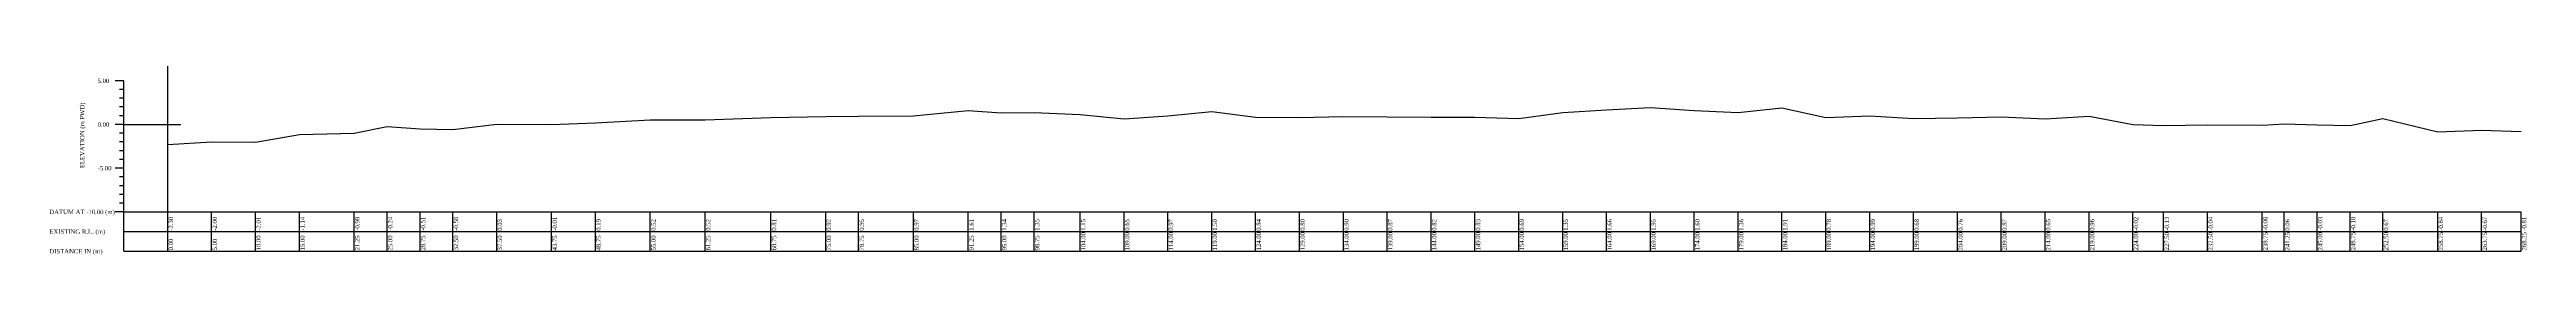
# Model space of a CAD drawing. Header units: metres. Extents: x -148477 to 168932, y -55673 to -2736.
# Drawn here: x -9179.2 to -8896.9, y -18036.5 to -18014.9 of the extents above; entities that cross this region are included whole.
import ezdxf

# ---------------------------------------------------------------- set-up
doc = ezdxf.new("R2010")
doc.units = ezdxf.units.M
doc.styles.add('liza', font='times.ttf', dxfattribs={"height": 2})

msp = doc.modelspace()

# ---------------------------------------------------------------- linework, layer by layer
at = {"color": 6, "linetype": 'Continuous', "lineweight": -3, "ltscale": 0.5}
for p, q in [((-9165.7189, -18036.0891), (-9165.7189, -18014.9154)), ((-9170.7189, -18016.5891), (-9171.7189, -18016.5891)), ((-9170.7189, -18017.5891), (-9171.2189, -18017.5891)), ((-9170.7189, -18018.5891), (-9171.2189, -18018.5891)), ((-9170.7189, -18036.0891), (-9170.7189, -18016.5891)), ((-9170.7189, -18021.5891), (-9171.7189, -18021.5891)), ((-9170.7189, -18019.5891), (-9171.2189, -18019.5891)), ((-9170.7189, -18020.5891), (-9171.2189, -18020.5891)), ((-9170.7189, -18021.5891), (-9164.2413, -18021.5891)), ((-9170.7189, -18022.5891), (-9171.2189, -18022.5891)), ((-9170.7189, -18023.5891), (-9171.2189, -18023.5891)), ((-9170.7189, -18026.5891), (-9171.7189, -18026.5891)), ((-9170.7189, -18024.5891), (-9171.2189, -18024.5891)), ((-9170.7189, -18025.5891), (-9171.2189, -18025.5891)), ((-9170.7189, -18027.5891), (-9171.2189, -18027.5891)), ((-9170.7189, -18028.5891), (-9171.2189, -18028.5891)), ((-9170.7189, -18029.5891), (-9171.2189, -18029.5891)), ((-9170.7189, -18031.5891), (-9171.7189, -18031.5891)), ((-9170.7189, -18030.5891), (-9171.2189, -18030.5891)), ((-9170.7189, -18031.5891), (-8897.4689, -18031.5891)), ((-9165.7189, -18036.0891), (-9165.7189, -18031.5891)), ((-9160.7189, -18036.0891), (-9160.7189, -18031.5891)), ((-9155.7189, -18036.0891), (-9155.7189, -18031.5891)), ((-9150.7189, -18036.0891), (-9150.7189, -18031.5891)), ((-9144.4689, -18036.0891), (-9144.4689, -18031.5891)), ((-9140.7189, -18036.0891), (-9140.7189, -18031.5891)), ((-9136.9689, -18036.0891), (-9136.9689, -18031.5891)), ((-9133.2189, -18036.0891), (-9133.2189, -18031.5891)), ((-9128.2189, -18036.0891), (-9128.2189, -18031.5891)), ((-9121.9689, -18036.0891), (-9121.9689, -18031.5891)), ((-9116.9689, -18036.0891), (-9116.9689, -18031.5891)), ((-9110.7189, -18036.0891), (-9110.7189, -18031.5891)), ((-9104.4689, -18036.0891), (-9104.4689, -18031.5891)), ((-9096.9689, -18036.0891), (-9096.9689, -18031.5891)), ((-9090.7189, -18036.0891), (-9090.7189, -18031.5891)), ((-9086.9689, -18036.0891), (-9086.9689, -18031.5891)), ((-9080.7189, -18036.0891), (-9080.7189, -18031.5891)), ((-9074.4689, -18036.0891), (-9074.4689, -18031.5891)), ((-9070.7189, -18036.0891), (-9070.7189, -18031.5891)), ((-9066.9689, -18036.0891), (-9066.9689, -18031.5891)), ((-9061.7189, -18036.0891), (-9061.7189, -18031.5891)), ((-9056.7189, -18036.0891), (-9056.7189, -18031.5891)), ((-9051.7189, -18036.0891), (-9051.7189, -18031.5891)), ((-9046.7189, -18036.0891), (-9046.7189, -18031.5891)), ((-9041.7189, -18036.0891), (-9041.7189, -18031.5891)), ((-9036.7189, -18036.0891), (-9036.7189, -18031.5891)), ((-9031.7189, -18036.0891), (-9031.7189, -18031.5891)), ((-9026.7189, -18036.0891), (-9026.7189, -18031.5891)), ((-9021.7189, -18036.0891), (-9021.7189, -18031.5891)), ((-9016.7189, -18036.0891), (-9016.7189, -18031.5891)), ((-9011.7189, -18036.0891), (-9011.7189, -18031.5891)), ((-9006.7189, -18036.0891), (-9006.7189, -18031.5891)), ((-9001.7189, -18036.0891), (-9001.7189, -18031.5891)), ((-8996.7189, -18036.0891), (-8996.7189, -18031.5891)), ((-8991.7189, -18036.0891), (-8991.7189, -18031.5891)), ((-8986.7189, -18036.0891), (-8986.7189, -18031.5891)), ((-8981.7189, -18036.0891), (-8981.7189, -18031.5891)), ((-8976.7189, -18036.0891), (-8976.7189, -18031.5891)), ((-8971.7189, -18036.0891), (-8971.7189, -18031.5891)), ((-8966.7189, -18036.0891), (-8966.7189, -18031.5891)), ((-8961.7189, -18036.0891), (-8961.7189, -18031.5891)), ((-8956.7189, -18036.0891), (-8956.7189, -18031.5891)), ((-8951.7189, -18036.0891), (-8951.7189, -18031.5891)), ((-8946.7189, -18036.0891), (-8946.7189, -18031.5891)), ((-8941.7189, -18036.0891), (-8941.7189, -18031.5891)), ((-8938.2189, -18036.0891), (-8938.2189, -18031.5891)), ((-8933.2189, -18036.0891), (-8933.2189, -18031.5891)), ((-8926.9689, -18036.0891), (-8926.9689, -18031.5891)), ((-8924.4689, -18036.0891), (-8924.4689, -18031.5891)), ((-8920.7189, -18036.0891), (-8920.7189, -18031.5891)), ((-8916.9689, -18036.0891), (-8916.9689, -18031.5891)), ((-8913.2189, -18036.0891), (-8913.2189, -18031.5891)), ((-8906.9689, -18036.0891), (-8906.9689, -18031.5891)), ((-8901.9689, -18036.0891), (-8901.9689, -18031.5891)), ((-8897.4689, -18036.0891), (-8897.4689, -18031.5891)), ((-9170.7189, -18033.8391), (-8897.4689, -18033.8391)), ((-9170.7189, -18036.0891), (-8897.4689, -18036.0891))]:
    msp.add_line(p, q, dxfattribs=at)
at = {"color": 3, "linetype": 'Continuous', "lineweight": -3, "ltscale": 0.5}
msp.add_lwpolyline([(-9165.7189, -18023.8891), (-9160.7189, -18023.5891), (-9155.7189, -18023.5991), (-9150.7189, -18022.7291), (-9144.4689, -18022.5691), (-9140.7189, -18021.8291), (-9136.9689, -18022.0991), (-9133.2189, -18022.1691), (-9128.2189, -18021.5591), (-9121.9689, -18021.5991), (-9116.9689, -18021.3991), (-9110.7189, -18021.0691), (-9104.4689, -18021.0691), (-9096.9689, -18020.7791), (-9090.7189, -18020.6691), (-9086.9689, -18020.6391), (-9080.7189, -18020.6191), (-9074.4689, -18019.9791), (-9070.7189, -18020.2491), (-9066.9689, -18020.2391), (-9061.7189, -18020.4391), (-9056.7189, -18020.9391), (-9051.7189, -18020.6191), (-9046.7189, -18020.0891), (-9041.7189, -18020.7491), (-9036.7189, -18020.7891), (-9031.7189, -18020.6891), (-9026.7189, -18020.7191), (-9021.7189, -18020.7691), (-9016.7189, -18020.7591), (-9011.7189, -18020.8991), (-9006.7189, -18020.2391), (-9001.7189, -18019.9291), (-8996.7189, -18019.6391), (-8991.7189, -18019.9891), (-8986.7189, -18020.2291), (-8981.7189, -18019.6791), (-8976.7189, -18020.8091), (-8971.7189, -18020.5991), (-8966.7189, -18020.9091), (-8961.7189, -18020.8291), (-8956.7189, -18020.7191), (-8951.7189, -18020.9391), (-8946.7189, -18020.6291), (-8941.7189, -18021.6091), (-8938.2189, -18021.7191), (-8933.2189, -18021.6291), (-8926.9689, -18021.6691), (-8924.4689, -18021.5291), (-8920.7189, -18021.6191), (-8916.9689, -18021.6891), (-8913.2189, -18020.9191), (-8906.9689, -18022.4291), (-8901.9689, -18022.2591), (-8897.4689, -18022.3991)], dxfattribs=at)

# ---------------------------------------------------------------- texts
at = {"color": 6, "linetype": 'Continuous', "lineweight": -3, "ltscale": 0.5, "char_height": 0.5, "attachment_point": 1, "style": 'liza'}
for s, insert, width in [('5.00', (-9173.7189, -18016.3391), 2), ('0.00', (-9173.7189, -18021.3391), 2), ('-5.00', (-9173.7189, -18026.3391), 2), ('DATUM AT -10.00 (m)', (-9179.2189, -18031.3391), 7.5), ('EXISTING R.L. (m)', (-9179.2189, -18033.5891), 7.5), ('DISTANCE IN (m)', (-9179.2189, -18035.8391), 7.5)]:
    msp.add_mtext(s, dxfattribs=dict(at, insert=insert, width=width))
at = {"color": 6, "linetype": 'Continuous', "lineweight": -3, "ltscale": 0.5, "char_height": 0.5, "attachment_point": 1, "rotation": 90, "style": 'liza'}
for s, insert, width in [('ELEVATION (m PWD)', (-9175.7189, -18026.5891), 10), ('-2.30', (-9165.6189, -18033.7391), 2.15), ('-2.00', (-9160.6189, -18033.7391), 2.15), ('-2.01', (-9155.6189, -18033.7391), 2.15), ('-1.14', (-9150.6189, -18033.7391), 2.15), ('-0.98', (-9144.3689, -18033.7391), 2.15), ('-0.24', (-9140.6189, -18033.7391), 2.15), ('-0.51', (-9136.8689, -18033.7391), 2.15), ('-0.58', (-9133.1189, -18033.7391), 2.15), ('0.03', (-9128.1189, -18033.7391), 2.15), ('-0.01', (-9121.8689, -18033.7391), 2.15), ('0.19', (-9116.8689, -18033.7391), 2.15), ('0.52', (-9110.6189, -18033.7391), 2.15), ('0.52', (-9104.3689, -18033.7391), 2.15), ('0.81', (-9096.8689, -18033.7391), 2.15), ('0.92', (-9090.6189, -18033.7391), 2.15), ('0.95', (-9086.8689, -18033.7391), 2.15), ('0.97', (-9080.6189, -18033.7391), 2.15), ('1.61', (-9074.3689, -18033.7391), 2.15), ('1.34', (-9070.6189, -18033.7391), 2.15), ('1.35', (-9066.8689, -18033.7391), 2.15), ('1.15', (-9061.6189, -18033.7391), 2.15), ('0.65', (-9056.6189, -18033.7391), 2.15), ('0.97', (-9051.6189, -18033.7391), 2.15), ('1.50', (-9046.6189, -18033.7391), 2.15), ('0.84', (-9041.6189, -18033.7391), 2.15), ('0.80', (-9036.6189, -18033.7391), 2.15), ('0.90', (-9031.6189, -18033.7391), 2.15), ('0.87', (-9026.6189, -18033.7391), 2.15), ('0.82', (-9021.6189, -18033.7391), 2.15), ('0.83', (-9016.6189, -18033.7391), 2.15), ('0.69', (-9011.6189, -18033.7391), 2.15), ('1.35', (-9006.6189, -18033.7391), 2.15), ('1.66', (-9001.6189, -18033.7391), 2.15), ('1.95', (-8996.6189, -18033.7391), 2.15), ('1.60', (-8991.6189, -18033.7391), 2.15), ('1.36', (-8986.6189, -18033.7391), 2.15), ('1.91', (-8981.6189, -18033.7391), 2.15), ('0.78', (-8976.6189, -18033.7391), 2.15), ('0.99', (-8971.6189, -18033.7391), 2.15), ('0.68', (-8966.6189, -18033.7391), 2.15), ('0.76', (-8961.6189, -18033.7391), 2.15), ('0.87', (-8956.6189, -18033.7391), 2.15), ('0.65', (-8951.6189, -18033.7391), 2.15), ('0.96', (-8946.6189, -18033.7391), 2.15), ('-0.02', (-8941.6189, -18033.7391), 2.15), ('-0.13', (-8938.1189, -18033.7391), 2.15), ('-0.04', (-8933.1189, -18033.7391), 2.15), ('-0.08', (-8926.8689, -18033.7391), 2.15), ('0.06', (-8924.3689, -18033.7391), 2.15), ('-0.03', (-8920.6189, -18033.7391), 2.15), ('-0.10', (-8916.8689, -18033.7391), 2.15), ('0.67', (-8913.1189, -18033.7391), 2.15), ('-0.84', (-8906.8689, -18033.7391), 2.15), ('-0.67', (-8901.8689, -18033.7391), 2.15), ('-0.81', (-8897.3689, -18033.7391), 2.15), ('0.00', (-9165.6189, -18035.9891), 2.15), ('5.00', (-9160.6189, -18035.9891), 2.15), ('10.00', (-9155.6189, -18035.9891), 2.15), ('15.00', (-9150.6189, -18035.9891), 2.15), ('21.25', (-9144.3689, -18035.9891), 2.15), ('25.00', (-9140.6189, -18035.9891), 2.15), ('28.75', (-9136.8689, -18035.9891), 2.15), ('32.50', (-9133.1189, -18035.9891), 2.15), ('37.50', (-9128.1189, -18035.9891), 2.15), ('43.75', (-9121.8689, -18035.9891), 2.15), ('48.75', (-9116.8689, -18035.9891), 2.15), ('55.00', (-9110.6189, -18035.9891), 2.15), ('61.25', (-9104.3689, -18035.9891), 2.15), ('68.75', (-9096.8689, -18035.9891), 2.15), ('75.00', (-9090.6189, -18035.9891), 2.15), ('78.75', (-9086.8689, -18035.9891), 2.15), ('85.00', (-9080.6189, -18035.9891), 2.15), ('91.25', (-9074.3689, -18035.9891), 2.15), ('95.00', (-9070.6189, -18035.9891), 2.15), ('98.75', (-9066.8689, -18035.9891), 2.15), ('104.00', (-9061.6189, -18035.9891), 2.15), ('109.00', (-9056.6189, -18035.9891), 2.15), ('114.00', (-9051.6189, -18035.9891), 2.15), ('119.00', (-9046.6189, -18035.9891), 2.15), ('124.00', (-9041.6189, -18035.9891), 2.15), ('129.00', (-9036.6189, -18035.9891), 2.15), ('134.00', (-9031.6189, -18035.9891), 2.15), ('139.00', (-9026.6189, -18035.9891), 2.15), ('144.00', (-9021.6189, -18035.9891), 2.15), ('149.00', (-9016.6189, -18035.9891), 2.15), ('154.00', (-9011.6189, -18035.9891), 2.15), ('159.00', (-9006.6189, -18035.9891), 2.15), ('164.00', (-9001.6189, -18035.9891), 2.15), ('169.00', (-8996.6189, -18035.9891), 2.15), ('174.00', (-8991.6189, -18035.9891), 2.15), ('179.00', (-8986.6189, -18035.9891), 2.15), ('184.00', (-8981.6189, -18035.9891), 2.15), ('189.00', (-8976.6189, -18035.9891), 2.15), ('194.00', (-8971.6189, -18035.9891), 2.15), ('199.00', (-8966.6189, -18035.9891), 2.15), ('204.00', (-8961.6189, -18035.9891), 2.15), ('209.00', (-8956.6189, -18035.9891), 2.15), ('214.00', (-8951.6189, -18035.9891), 2.15), ('219.00', (-8946.6189, -18035.9891), 2.15), ('224.00', (-8941.6189, -18035.9891), 2.15), ('227.50', (-8938.1189, -18035.9891), 2.15), ('232.50', (-8933.1189, -18035.9891), 2.15), ('238.75', (-8926.8689, -18035.9891), 2.15), ('241.25', (-8924.3689, -18035.9891), 2.15), ('245.00', (-8920.6189, -18035.9891), 2.15), ('248.75', (-8916.8689, -18035.9891), 2.15), ('252.50', (-8913.1189, -18035.9891), 2.15), ('258.75', (-8906.8689, -18035.9891), 2.15), ('263.75', (-8901.8689, -18035.9891), 2.15), ('268.25', (-8897.3689, -18035.9891), 2.15)]:
    msp.add_mtext(s, dxfattribs=dict(at, insert=insert, width=width))

doc.saveas('drawing.dxf')
